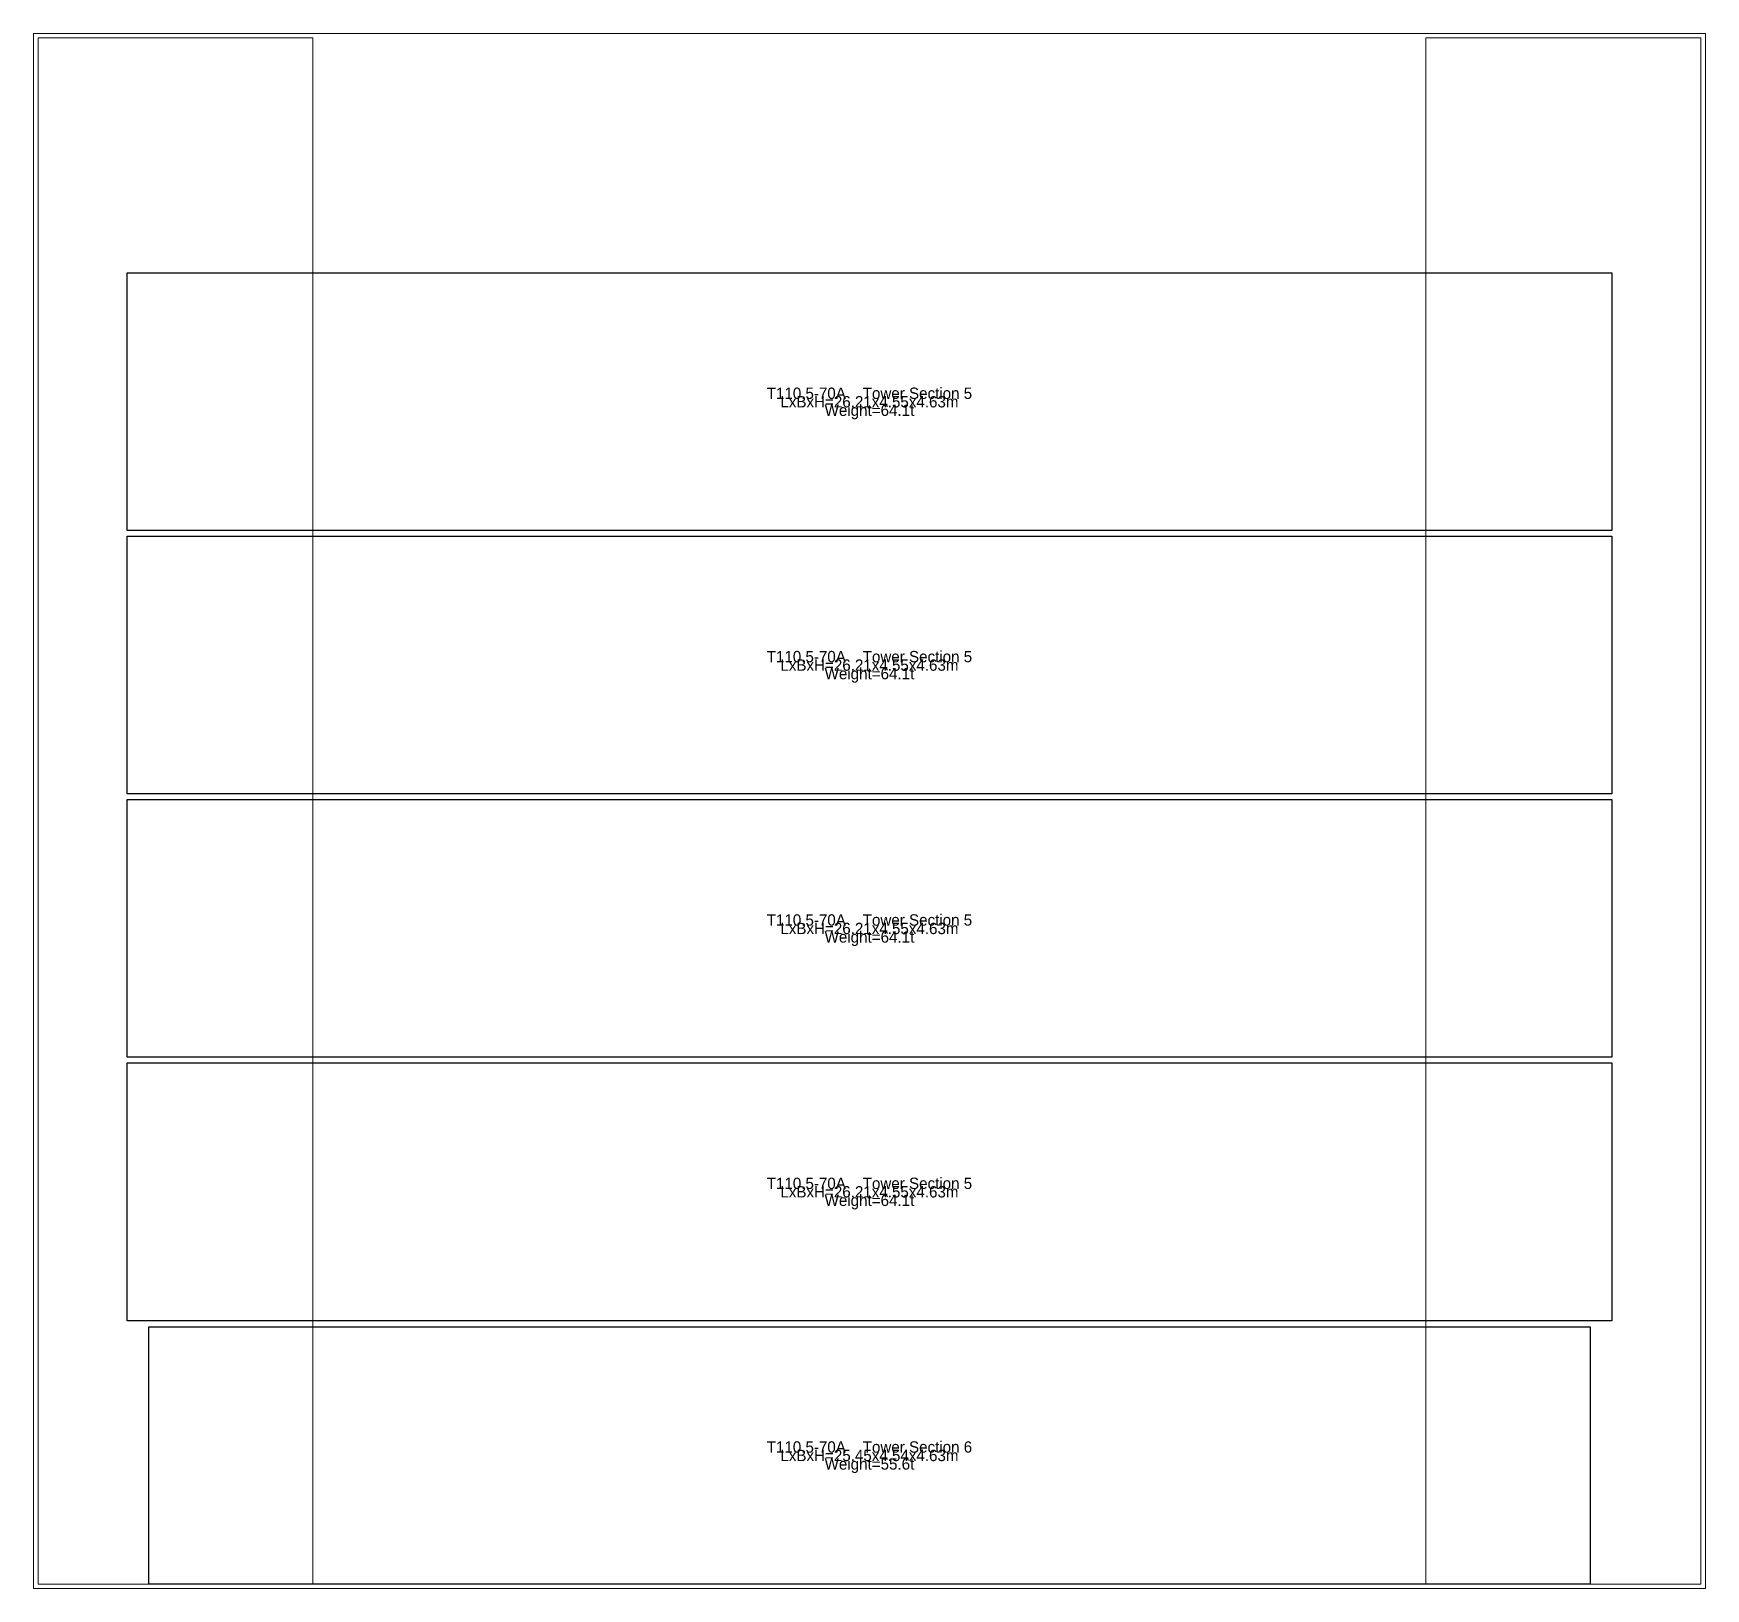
# Model space of a CAD drawing. Header units: millimetres. Extents: x -40149 to 129555, y 0 to 130562.
# Drawn here: x 73797 to 103319, y 66302 to 93760 of the extents above; entities that cross this region are included whole.
import ezdxf
from ezdxf.enums import TextEntityAlignment as Align

# ---------------------------------------------------------------- set-up
doc = ezdxf.new("R2010")
doc.units = ezdxf.units.MM
for name, color, linetype in [('BOUNDARY', 8, 'Continuous'), ('BYPASS', 140, 'Continuous'), ('COMP_5', 30, 'Continuous'), ('COMP_6', 210, 'Continuous')]:
    doc.layers.add(name, color=color, linetype=linetype)

msp = doc.modelspace()

# ---------------------------------------------------------------- texts
at = {"layer": 'COMP_5'}
for s, p in [('T110.5-70A    Tower Section 5', (88557, 87407)), ('LxBxH=26.21x4.55x4.63m', (88557, 87257)), ('Weight=64.1t', (88557, 87107)), ('T110.5-70A    Tower Section 5', (88557, 82757)), ('LxBxH=26.21x4.55x4.63m', (88557, 82607)), ('Weight=64.1t', (88557, 82457)), ('T110.5-70A    Tower Section 5', (88557, 78107)), ('LxBxH=26.21x4.55x4.63m', (88557, 77957)), ('Weight=64.1t', (88557, 77807)), ('T110.5-70A    Tower Section 5', (88557, 73457)), ('LxBxH=26.21x4.55x4.63m', (88557, 73307)), ('Weight=64.1t', (88557, 73157))]:
    msp.add_text(s, height=200, dxfattribs=at).set_placement(p, align=Align.MIDDLE_CENTER)
at = {"layer": 'COMP_6'}
for s, p in [('T110.5-70A    Tower Section 6', (88557, 68802)), ('LxBxH=25.45x4.54x4.63m', (88557, 68652)), ('Weight=55.6t', (88557, 68502))]:
    msp.add_text(s, height=200, dxfattribs=at).set_placement(p, align=Align.MIDDLE_CENTER)

# ---------------------------------------------------------------- linework, layer by layer
at = {"layer": 'BOUNDARY', "lineweight": 15}
msp.add_lwpolyline([(73797, 66302), (73797, 93760), (103319, 93760), (103319, 66302), (73797, 66302)], dxfattribs=at)
at = {"layer": 'BYPASS', "lineweight": 20}
for points in [[(73880, 66381.11), (73880, 93681), (78730, 93681), (78730, 66381.11), (73880, 66381.11)], [(98383, 66381.11), (98383, 93681), (103233, 93681), (103233, 66381.11), (98383, 66381.11)]]:
    msp.add_lwpolyline(points, dxfattribs=at)
at = {"layer": 'COMP_5', "lineweight": 25}
for points in [[(75452, 84982), (75452, 89532), (101662, 89532), (101662, 84982), (75452, 84982)], [(75452, 80332), (75452, 84882), (101662, 84882), (101662, 80332), (75452, 80332)], [(75452, 75682), (75452, 80232), (101662, 80232), (101662, 75682), (75452, 75682)], [(75452, 71032), (75452, 75582), (101662, 75582), (101662, 71032), (75452, 71032)]]:
    msp.add_lwpolyline(points, dxfattribs=at)
at = {"layer": 'COMP_6', "lineweight": 25}
msp.add_lwpolyline([(75832, 66382), (75832, 70922), (101282, 70922), (101282, 66382), (75832, 66382)], dxfattribs=at)

msp.set_redraw_order([(e.dxf.handle, doc.entitydb.next_handle()) for e in msp.query("TEXT MTEXT ATTDEF DIMENSION ARC_DIMENSION")])  # texts and dimensions are drawn at this point

doc.saveas('drawing.dxf')
